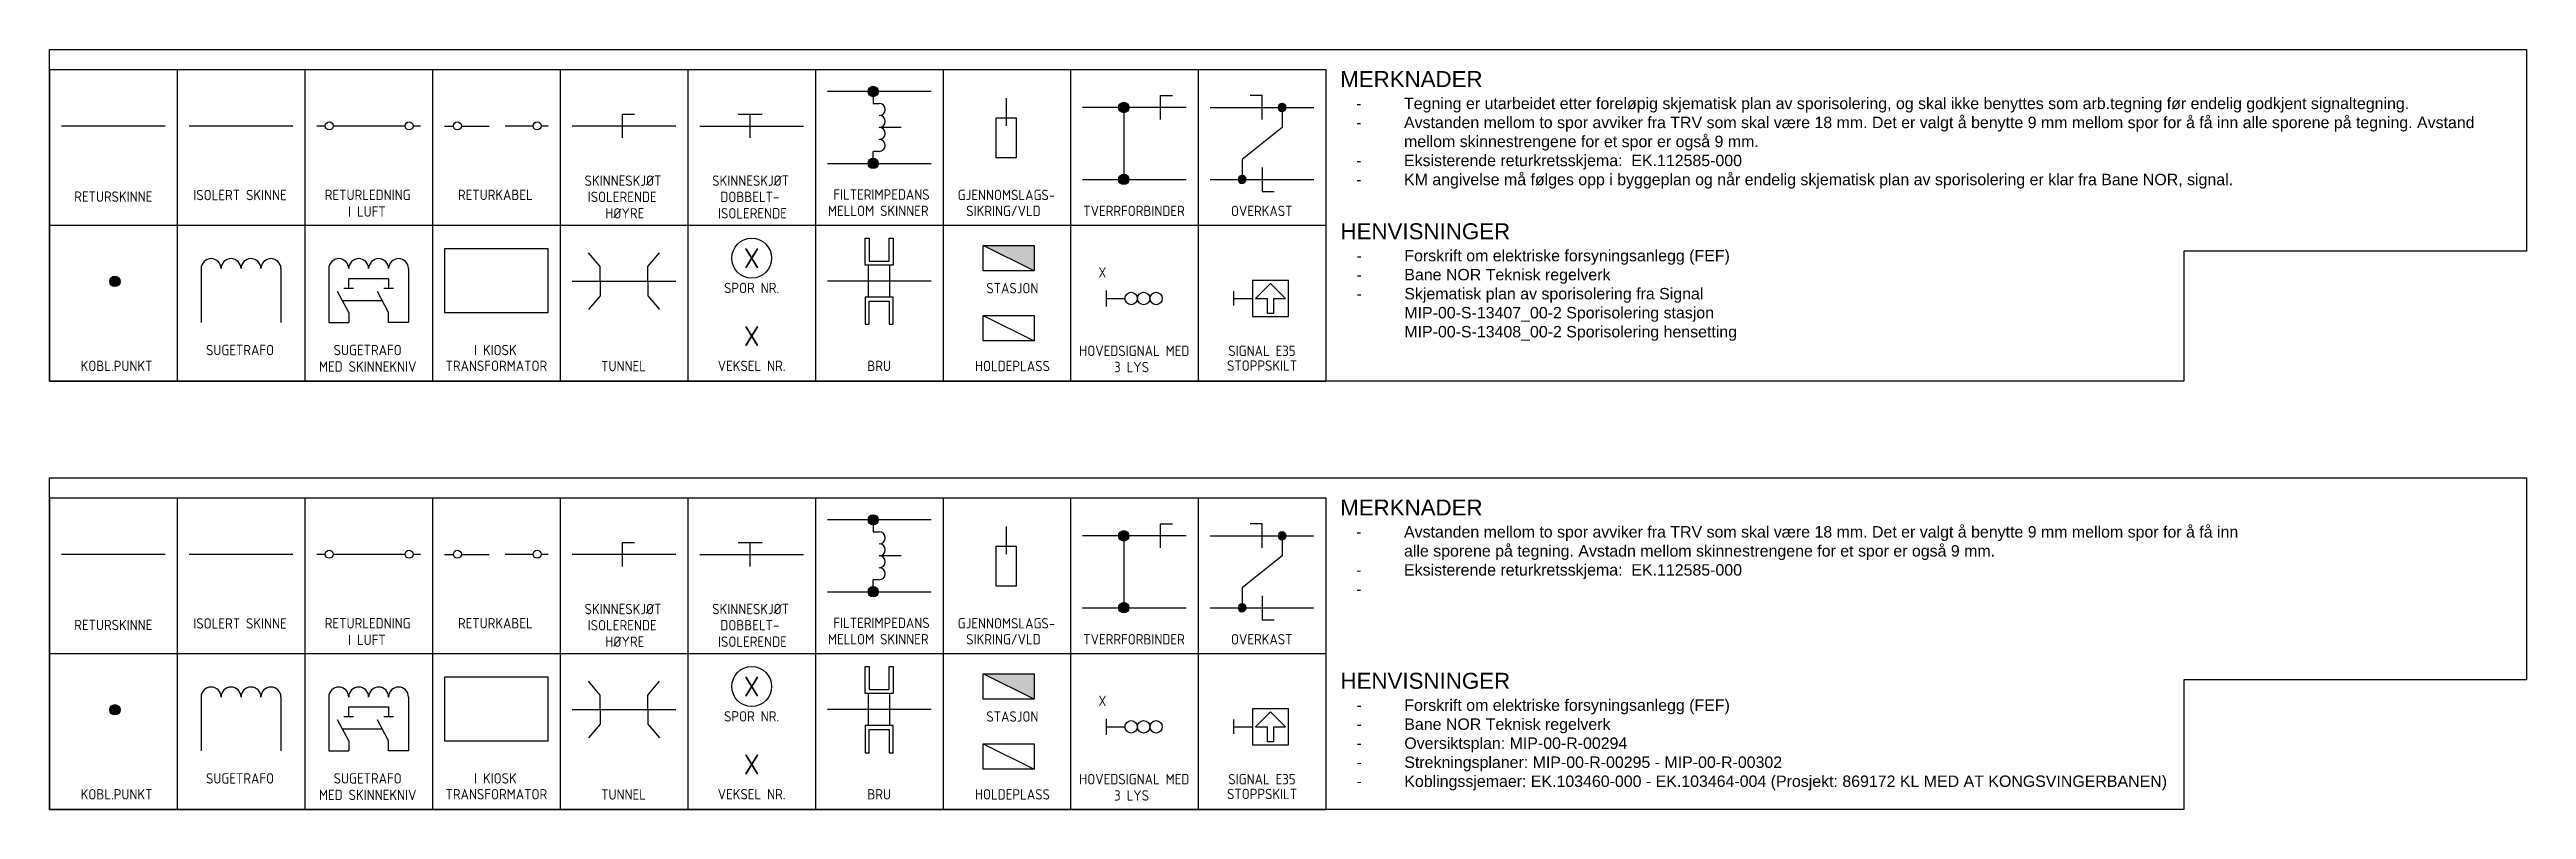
# Model space of a CAD drawing. Header units: metres. Extents: x -951 to 2504, y -1674 to 782.
# Drawn here: x 732 to 1042.5, y 231.4 to 326.5 of the extents above; entities that cross this region are included whole.
import ezdxf
from ezdxf.enums import TextEntityAlignment as Align

# ---------------------------------------------------------------- set-up
doc = ezdxf.new("R2010")
doc.units = ezdxf.units.M
doc.layers.get('0').update_dxf_attribs({"color": 211})
doc.layers.add('JBTEH_Komponenter', color=4, linetype='Continuous')
doc.layers.add('JBTEH_Skinne_isolert_signal', color=240, linetype='Continuous')
doc.layers.add('NO_Tekst', color=7, linetype='Continuous', lineweight=18)
doc.styles.add('ISO13', font='isocp.shx', dxfattribs={"width": 0.9, "height": 1.3})
doc.styles.add('ISO25', font='iso3098.shx', dxfattribs={"height": 2.5})
doc.styles.add('NO_Normal', font='arial.ttf')

msp = doc.modelspace()

# ---------------------------------------------------------------- texts
at = {"layer": 'NO_Tekst', "char_height": 2, "attachment_point": 1, "style": 'NO_Normal'}
for s, insert, width in [('MERKNADER{\\H0.71429x;\\P\\pxi-3,l4,t4;-^ITegning er utarbeidet etter foreløpig skjematisk plan av sporisolering, og skal ikke benyttes som arb.tegning før endelig godkjent signaltegning.\\P-^IAvstanden mellom to spor avviker fra TRV som skal være 18 mm. Det er valgt å benytte 9 mm mellom spor for å få inn alle sporene på tegning. Avstand mellom skinnestrengene for et spor er også 9 mm.\\P-^IEksisterende returkretsskjema:  EK.112585-000\\P-^IKM angivelse må følges opp i byggeplan og når endelig skjematisk plan av sporisolering er klar fra Bane NOR, signal. }', (893.78, 323.82), 146.2611), ('\\pxi-4,l4,t4;HENVISNINGER\\P\\pi-3;{\\H0.71429x;-^IForskrift om elektriske forsyningsanlegg (FEF)\\P-^IBane NOR Teknisk regelverk\\P-^ISkjematisk plan av sporisolering fra Signal\\P\\pi-4;^IMIP-00-S-13407_00-2 Sporisolering stasjon\\P^IMIP-00-S-13408_00-2 Sporisolering hensetting}', (893.82, 304.76), 111.9903), ('MERKNADER\\P\\pxi-3,l4,t4;{\\H0.71429x;-^IAvstanden mellom to spor avviker fra TRV som skal være 18 mm. Det er valgt å benytte 9 mm mellom spor for å få inn alle sporene på tegning. Avstadn mellom skinnestrengene for et spor er også 9 mm.\\P-^IEksisterende returkretsskjema:  EK.112585-000\\P-^I}', (893.78, 270.17), 113.7421), ('\\pxi-4,l4,t4;HENVISNINGER\\P\\pi-3;{\\H0.71429x;-^IForskrift om elektriske forsyningsanlegg (FEF)\\P-^IBane NOR Teknisk regelverk\\P-^IOversiktsplan: MIP-00-R-00294\\P-^IStrekningsplaner: MIP-00-R-00295 - MIP-00-R-00302\\P- ^IKoblingssjemaer: EK.103460-000 - EK.103464-004 (Prosjekt: 869172 KL MED AT KONGSVINGERBANEN)}', (893.82, 248.47), 111.9903)]:
    msp.add_mtext(s, dxfattribs=dict(at, insert=insert, width=width))

# ---------------------------------------------------------------- blocks, each defined once
blk = doc.blocks.new('EH_Skinneskjot_enkel')
for p, q in [((0, -1.5), (0, 1.5)), ((0, 1.5), (1.5, 1.5))]:
    blk.add_line(p, q)
blk = doc.blocks.new('EH_Koblingspunkt')
h = blk.add_hatch(color=256)
h.dxf.hatch_style = 1
edge = h.paths.add_edge_path()
edge.add_arc((0, 0), 0.5, 0, 360)
blk.add_circle((0, 0), 0.5)
blk = doc.blocks.new('EH_Overkast')
for p, q in [((0, 7.5), (0, 10.5)), ((0, 10.5), (1.5, 10.5)), ((-2.5, 9), (-2.5, 6.5)), ((-2.5, 6.5), (2.5, 2.5)), ((0, 1.5), (0, -1.5)), ((2.5, 2.5), (2.5, 0)), ((0, -1.5), (-1.5, -1.5))]:
    blk.add_line(p, q)
for p in [(-2.5, 9), (2.5, 0)]:
    blk.add_blockref('EH_Koblingspunkt', p)
blk = doc.blocks.new('EH_Returskj_Symbolforklaring_L')
h = blk.add_hatch(color=256)
h.dxf.hatch_style = 1
edge = h.paths.add_edge_path()
edge.add_arc((103.25, 36.25), 0.65, 0, 360)
h = blk.add_hatch(color=256)
h.dxf.hatch_style = 1
edge = h.paths.add_edge_path()
edge.add_arc((134.66, 34.25), 0.65, 0, 360)
h = blk.add_hatch(color=256)
h.dxf.hatch_style = 1
edge = h.paths.add_edge_path()
edge.add_arc((103.25, 27.25), 0.65, 0, 360)
h = blk.add_hatch(color=256)
h.dxf.hatch_style = 1
edge = h.paths.add_edge_path()
edge.add_arc((134.66, 25.25), 0.65, 0, 360)
blk.add_hatch(color=256).paths.add_polyline_path([(123.42, 16.97), (117.05, 16.97), (123.42, 13.79)])
h = blk.add_hatch(color=256)
h.dxf.hatch_style = 1
edge = h.paths.add_edge_path()
edge.add_arc((8.19, 12.47), 0.65, 0, 360)
for p, q in [((0, 39), (160, 39)), ((0, 39), (0, 0)), ((16, 39), (16, 0)), ((32, 39), (32, 0)), ((48, 39), (48, 0)), ((64, 39), (64, 0)), ((80, 39), (80, 0)), ((96, 39), (96, 0)), ((112, 39), (112, 0)), ((128, 39), (128, 0)), ((144, 39), (144, 0)), ((160, 39), (160, 0)), ((103.25, 36.25), (103.25, 34.75)), ((103.25, 34.75), (104, 34.75)), ((119.92, 35.42), (119.92, 31.94)), ((134.66, 34.25), (134.66, 25.25)), ((152, 34.25), (158.5, 34.25)), ((49.5, 31.93), (50.62, 31.93)), ((51.62, 31.93), (55.12, 31.93)), ((60.62, 31.93), (57.12, 31.93)), ((62.5, 31.93), (61.62, 31.93)), ((106.75, 31.75), (104, 31.75)), ((118.67, 27.94), (118.67, 32.94)), ((118.67, 32.94), (121.17, 32.94)), ((121.17, 32.94), (121.17, 27.94)), ((103.25, 27.25), (103.25, 28.75)), ((104, 28.75), (103.25, 28.75)), ((121.17, 27.94), (118.67, 27.94)), ((145.5, 25.25), (152, 25.25)), ((0, 19.5), (160, 19.5)), ((123.42, 13.79), (117.05, 16.97)), ((19, 14.07), (19, 7.32)), ((29, 14.07), (29, 7.32)), ((35, 14.07), (35, 7.32)), ((37.5, 11.57), (37.5, 12.82)), ((37.5, 12.82), (42.5, 12.82)), ((42.5, 12.82), (42.5, 11.57)), ((45, 14.07), (45, 7.32)), ((65.5, 12.5), (78.5, 12.5)), ((110.5, 12.5), (97.5, 12.5)), ((37.5, 8.57), (36.09, 11.22)), ((41.7, 10.06), (36.7, 10.06)), ((38.1, 11.57), (36.9, 11.57)), ((42.5, 8.57), (41.09, 11.22)), ((43.1, 11.57), (41.9, 11.57)), ((132.46, 11.34), (132.46, 9.34)), ((132.46, 10.34), (134.81, 10.34)), ((148.46, 9.44), (148.46, 11.24)), ((148.46, 10.34), (150.81, 10.34)), ((151.18, 10.34), (153.06, 12.22)), ((151.18, 10.34), (152.68, 10.34)), ((153.06, 12.22), (154.93, 10.34)), ((153.43, 10.34), (154.93, 10.34)), ((35, 7.32), (37.5, 7.32)), ((37.5, 8.57), (37.5, 7.32)), ((42.5, 7.32), (42.5, 8.57)), ((45, 7.32), (42.5, 7.32)), ((117.05, 8.22), (123.42, 5.04)), ((0, 0), (160, 0))]:
    blk.add_line(p, q)
at = {"linetype": 'Continuous'}
for p, q in [((14.5, 31.93), (1.5, 31.93)), ((34.57, 31.93), (33.5, 31.93)), ((44.57, 31.93), (35.57, 31.93)), ((46.5, 31.93), (45.57, 31.93)), ((86.31, 33.43), (89.31, 33.43)), ((87.81, 30.43), (87.81, 33.43))]:
    blk.add_line(p, q, dxfattribs=at)
at = {"color": 5}
for p, q in [((69.01, 14.32), (67.55, 16.04)), ((75.01, 14.32), (76.48, 16.04)), ((69.01, 12.5), (69.01, 14.32)), ((69.01, 12.5), (69.01, 10.68)), ((75.01, 12.5), (75.01, 14.32)), ((75.01, 12.5), (75.01, 10.68)), ((69.01, 10.68), (67.55, 8.96)), ((75.01, 10.68), (76.48, 8.96))]:
    blk.add_line(p, q, dxfattribs=at)
at = {"linetype": 'ByBlock'}
for p, q in [((102.65, 10.5), (102.65, 14.5)), ((105.35, 10.5), (105.35, 14.5))]:
    blk.add_line(p, q, dxfattribs=at)
for points in [[(139.25, 34.25), (129.5, 34.25)], [(71.81, 31.93), (65.5, 31.93)], [(129.5, 25.25), (142.5, 25.25)], [(153.43, 10.34), (153.43, 8.47), (152.68, 8.47), (152.68, 10.34)]]:
    blk.add_lwpolyline(points)
for points in [[(49.5, 8.57), (62.5, 8.57), (62.5, 16.57), (49.5, 16.57)], [(117.05, 16.97), (123.42, 16.97), (123.42, 13.79), (117.05, 13.79)], [(150.81, 8.09), (155.31, 8.09), (155.31, 12.59), (150.81, 12.59)], [(123.42, 5.04), (117.05, 5.04), (117.05, 8.22), (123.42, 8.22)]]:
    blk.add_lwpolyline(points, close=True)
for points in [[(102.25, 14.5), (102.25, 17.9), (102.75, 17.9), (102.75, 15), (105.25, 15), (105.25, 17.9), (105.75, 17.9), (105.75, 14.5), (102.25, 14.5)], [(102.25, 10.5), (102.25, 7.1), (102.75, 7.1), (102.75, 10), (105.25, 10), (105.25, 7.1), (105.75, 7.1), (105.75, 10.5), (102.25, 10.5)]]:
    blk.add_lwpolyline(points, dxfattribs=at)
for centre, radius in [((103.25, 36.25), 0.65), ((134.66, 34.25), 0.65), ((103.25, 27.25), 0.65), ((134.66, 25.25), 0.65), ((8.19, 12.47), 0.65), ((135.59, 10.34), 0.781), ((137.15, 10.34), 0.781), ((138.71, 10.34), 0.781)]:
    blk.add_circle(centre, radius)
at = {"linetype": 'Continuous'}
for centre in [(35.07, 31.95), (45.07, 31.95), (51.12, 31.95), (61.12, 31.95)]:
    blk.add_circle(centre, 0.5, dxfattribs=at)
at = {"ltscale": 5}
blk.add_circle((88.02, 15.38), 2.5, dxfattribs=at)
for centre, radius, start, end in [((104, 34), 0.75, 270, 90), ((104, 32.5), 0.75, 270, 90), ((104, 31), 0.75, 270, 90), ((104, 29.5), 0.75, 270, 90), ((20.25, 14.07), 1.25, 0, 180), ((22.75, 14.07), 1.25, 0, 180), ((25.25, 14.07), 1.25, 0, 180), ((27.75, 14.07), 1.25, 0, 180), ((36.25, 14.07), 1.25, 0, 180), ((38.75, 14.07), 1.25, 0, 180), ((41.25, 14.07), 1.25, 0, 180), ((43.75, 14.07), 1.25, 0, 180)]:
    blk.add_arc(centre, radius, start, end)
blk.add_solid([(120.92, 31.94), (118.92, 31.94), (119.92, 29.94), (120.92, 31.94)])
at = {"layer": 'JBTEH_Skinne_isolert_signal'}
for p, q in [((142.5, 34.25), (139.25, 34.25)), ((145.5, 34.25), (152, 34.25)), ((30.5, 31.93), (17.5, 31.93)), ((81.5, 31.93), (94.5, 31.93)), ((152, 25.25), (158.5, 25.25))]:
    blk.add_line(p, q, dxfattribs=at)
for points in [[(110.5, 36.25), (97.5, 36.25)], [(78.5, 31.93), (71.81, 31.93)], [(97.5, 27.25), (110.5, 27.25)]]:
    blk.add_lwpolyline(points, dxfattribs=at)
for p in [(139.25, 34.25), (71.81, 31.93)]:
    blk.add_blockref('EH_Skinneskjot_enkel', p)
at = {"xscale": -1}
blk.add_blockref('EH_Overkast', (152, 25.25), dxfattribs=at)
at = {"style": 'ISO13'}
for s, p in [('SKINNESKJØT', (71.88, 25.09)), ('SKINNESKJØT', (87.88, 25.09)), ('RETURSKINNE', (7.99, 23.09)), ('ISOLERT SKINNE', (23.88, 23.29)), ('RETURLEDNING', (39.88, 23.31)), ('I LUFT', (39.77, 21.22)), ('RETURKABEL', (55.88, 23.31)), ('ISOLERENDE', (71.78, 23.06)), ('DOBBELT-', (87.78, 23.06)), ('MELLOM SKINNER', (103.88, 21.31)), ('FILTERIMPEDANS', (104.29, 23.35)), ('GJENNOMSLAGS-', (119.95, 23.3)), ('SIKRING/VLD ', (119.95, 21.3)), ('TVERRFORBINDER', (135.95, 21.3)), ('OVERKAST', (151.95, 21.3)), ('HØYRE', (72.11, 21)), ('ISOLERENDE', (88.11, 21)), ('SPOR NR.', (88.01, 11.65)), ('STASJON', (120.7, 11.63)), ('SUGETRAFO', (23.88, 3.88)), ('SUGETRAFO', (39.88, 3.88)), ('I KIOSK', (55.88, 3.88)), ('HOVEDSIGNAL MED', (135.98, 3.78)), ('SIGNAL E35', (151.98, 3.78)), ('KOBL.PUNKT', (8.4, 1.89)), ('MED SKINNEKNIV', (39.88, 1.81)), ('TRANSFORMATOR', (56.01, 1.9)), ('TUNNEL', (71.95, 1.87)), ('VEKSEL NR.', (88.01, 1.9)), ('BRU', (104, 1.89)), ('HOLDEPLASS', (120.7, 1.88)), ('3 LYS', (135.64, 1.75)), ('STOPPSKILT', (152, 1.93))]:
    blk.add_text(s, height=1.3, dxfattribs=at).set_placement(p, align=Align.MIDDLE)
at = {"style": 'ISO25', "width": 0.9}
for p in [(88.02, 15.38), (88.02, 5.63)]:
    blk.add_text('X', height=2.5, dxfattribs=at).set_placement(p, align=Align.MIDDLE_CENTER)
at = {"style": 'ISO13', "width": 0.9}
blk.add_text('X', height=1.3, dxfattribs=at).set_placement((131.51, 12.94))

# ---------------------------------------------------------------- linework, layer by layer
at = {"flags": 128}
for points in [[(731.99, 326.51), (1042.49, 326.51), (1042.49, 301.26), (999.52, 301.26), (999.52, 285.01), (731.99, 285.01), (731.99, 326.51)], [(731.99, 272.87), (1042.49, 272.87), (1042.49, 247.61), (999.52, 247.61), (999.52, 231.37), (731.99, 231.37), (731.99, 272.87)]]:
    msp.add_lwpolyline(points, dxfattribs=at)

# ---------------------------------------------------------------- block references
at = {"layer": 'JBTEH_Komponenter'}
for p in [(731.99, 285.01), (731.99, 231.37)]:
    msp.add_blockref('EH_Returskj_Symbolforklaring_L', p, dxfattribs=at)

msp.set_redraw_order([(e.dxf.handle, doc.entitydb.next_handle()) for e in msp.query("TEXT MTEXT ATTDEF DIMENSION ARC_DIMENSION")])  # texts and dimensions are drawn at this point

doc.saveas('drawing.dxf')
